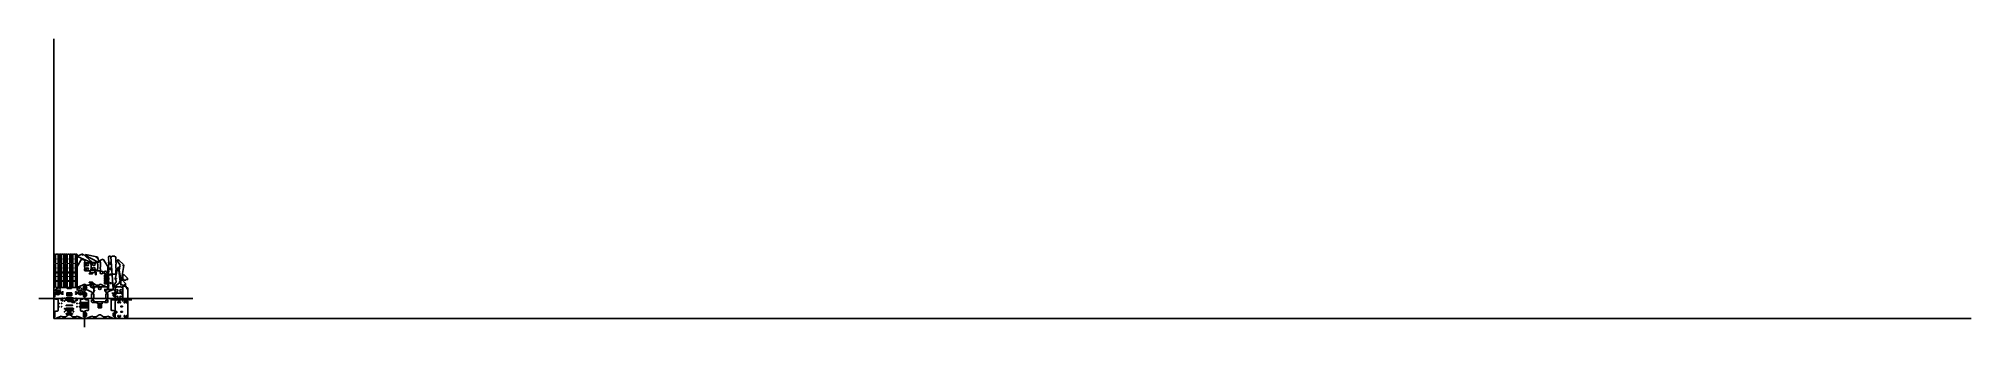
# Model space of a CAD drawing. Header units: millimetres. Extents: x -95 to 11920, y -55 to 1736.
import ezdxf

# ---------------------------------------------------------------- set-up
doc = ezdxf.new("R2010")
doc.units = ezdxf.units.MM
for name, color, linetype in [('Cons', 5, 'Continuous'), ('Lower', 3, 'Continuous'), ('OL', 1, 'Continuous'), ('Third Deck', 4, 'Continuous'), ('UpperDeck', 210, 'Continuous')]:
    doc.layers.add(name, color=color, linetype=linetype)
doc.layers.add('Pinion', color=7, linetype='Continuous', true_color=0xfa1919)
doc.layers.add('Rack', color=7, linetype='Continuous', true_color=0x2eff54)

msp = doc.modelspace()

# ---------------------------------------------------------------- linework, layer by layer
at = {"layer": 'Cons'}
for p, q in [((0, 0), (0, 1736)), ((-95, 123), (863, 123)), ((144, 196), (144, 173)), ((369, 180), (312, 180)), ((391, 156), (360, 156)), ((380, 167), (380, 196)), ((380, 143), (380, 110)), ((429, 136), (429, 106)), ((0, 0), (11920, 0)), ((190, 40), (190, -55)), ((407, 115), (351, 115)), ((429, 115), (483, 115))]:
    msp.add_line(p, q, dxfattribs=at)
at = {"layer": 'Lower'}
for p, q in [((147, 386), (146, 387)), ((175, 400), (148, 389)), ((232, 348), (150, 382)), ((235, 351), (181, 399)), ((196, 396), (195, 391)), ((195, 391), (274, 349)), ((196, 396), (267, 383)), ((271, 380), (280, 352)), ((235, 351), (232, 348)), ((278, 349), (279, 349)), ((429, 125), (429, 200)), ((429, 200), (449, 200)), ((439, 115), (429, 125)), ((449, 200), (449, 190)), ((449, 190), (455, 190)), ((455, 190), (460, 190)), ((460, 190), (460, 115)), ((455, 115), (439, 115)), ((455, 115), (460, 115))]:
    msp.add_line(p, q, dxfattribs=at)
for centre in [(151, 385), (179, 394), (206, 389), (265, 379), (224, 355), (275, 352), (453, 185), (453, 120)]:
    msp.add_circle(centre, 1.5, dxfattribs=at)
for centre, radius, start, end in [((148, 387), 2, 110.8616, 191.303), ((152, 387), 5, 191.3013, 247.2831), ((177, 395), 5, 49.0582, 110.8616), ((266, 378), 5, 18.0134, 79.8168), ((276, 353), 5, 241.5919, 297.5738), ((278, 351), 2, 297.5721, 18.0134)]:
    msp.add_arc(centre, radius, start, end, dxfattribs=at)
at = {"layer": 'OL'}
for p, q in [((2, 396), (0, 396)), ((0, 396), (0, 196)), ((8, 399), (2, 399)), ((2, 396), (2, 399)), ((8, 396), (8, 399)), ((10, 396), (8, 396)), ((10, 371), (10, 396)), ((10, 396), (13, 396)), ((13, 371), (10, 371)), ((10, 343), (10, 368)), ((13, 368), (10, 368)), ((13, 399), (23, 399)), ((13, 396), (13, 399)), ((13, 368), (13, 371)), ((23, 396), (23, 399)), ((23, 396), (28, 396)), ((23, 368), (23, 371)), ((23, 371), (26, 371)), ((23, 368), (26, 368)), ((26, 371), (26, 396)), ((26, 343), (26, 368)), ((28, 399), (34, 399)), ((28, 396), (28, 399)), ((34, 396), (34, 399)), ((34, 396), (36, 396)), ((36, 196), (36, 396)), ((38, 396), (36, 396)), ((44, 399), (38, 399)), ((38, 396), (38, 399)), ((44, 396), (44, 399)), ((46, 396), (44, 396)), ((46, 371), (46, 396)), ((46, 396), (49, 396)), ((49, 371), (46, 371)), ((46, 343), (46, 368)), ((49, 368), (46, 368)), ((49, 399), (59, 399)), ((49, 396), (49, 399)), ((49, 368), (49, 371)), ((59, 396), (59, 399)), ((59, 396), (64, 396)), ((59, 368), (59, 371)), ((59, 371), (62, 371)), ((59, 368), (62, 368)), ((62, 371), (62, 396)), ((62, 343), (62, 368)), ((64, 399), (70, 399)), ((64, 396), (64, 399)), ((70, 396), (70, 399)), ((70, 396), (72, 396)), ((72, 196), (72, 396)), ((74, 396), (72, 396)), ((80, 399), (74, 399)), ((74, 396), (74, 399)), ((80, 396), (80, 399)), ((82, 396), (80, 396)), ((82, 371), (82, 396)), ((82, 396), (85, 396)), ((85, 371), (82, 371)), ((82, 343), (82, 368)), ((85, 368), (82, 368)), ((85, 399), (95, 399)), ((85, 396), (85, 399)), ((85, 368), (85, 371)), ((95, 396), (95, 399)), ((95, 396), (100, 396)), ((95, 368), (95, 371)), ((95, 371), (98, 371)), ((95, 368), (98, 368)), ((98, 371), (98, 396)), ((98, 343), (98, 368)), ((100, 399), (106, 399)), ((100, 396), (100, 399)), ((106, 396), (106, 399)), ((106, 396), (108, 396)), ((108, 196), (108, 396)), ((110, 396), (108, 396)), ((116, 399), (110, 399)), ((110, 396), (110, 399)), ((116, 396), (116, 399)), ((118, 396), (116, 396)), ((118, 371), (118, 396)), ((118, 396), (121, 396)), ((121, 371), (118, 371)), ((118, 343), (118, 368)), ((121, 368), (118, 368)), ((121, 399), (131, 399)), ((121, 396), (121, 399)), ((121, 368), (121, 371)), ((131, 396), (131, 399)), ((131, 396), (136, 396)), ((131, 368), (131, 371)), ((131, 371), (134, 371)), ((131, 368), (134, 368)), ((134, 371), (134, 396)), ((134, 343), (134, 368)), ((136, 399), (142, 399)), ((136, 396), (136, 399)), ((142, 396), (142, 399)), ((142, 396), (144, 396)), ((144, 196), (144, 396)), ((403, 362), (433, 334)), ((13, 343), (10, 343)), ((10, 315), (10, 340)), ((13, 340), (10, 340)), ((13, 315), (10, 315)), ((10, 196), (10, 312)), ((13, 312), (10, 312)), ((13, 262), (10, 262)), ((13, 259), (10, 259)), ((13, 340), (13, 343)), ((13, 312), (13, 315)), ((13, 284), (13, 287)), ((13, 287), (23, 287)), ((13, 284), (23, 284)), ((13, 262), (13, 259)), ((23, 340), (23, 343)), ((23, 343), (26, 343)), ((23, 340), (26, 340)), ((23, 312), (23, 315)), ((23, 315), (26, 315)), ((23, 312), (26, 312)), ((23, 284), (23, 287)), ((23, 259), (23, 262)), ((23, 262), (26, 262)), ((23, 259), (26, 259)), ((26, 315), (26, 340)), ((26, 196), (26, 312)), ((49, 343), (46, 343)), ((46, 315), (46, 340)), ((49, 340), (46, 340)), ((49, 315), (46, 315)), ((46, 196), (46, 312)), ((49, 312), (46, 312)), ((49, 262), (46, 262)), ((49, 259), (46, 259)), ((49, 340), (49, 343)), ((49, 312), (49, 315)), ((49, 284), (49, 287)), ((49, 287), (59, 287)), ((49, 284), (59, 284)), ((49, 262), (49, 259)), ((59, 340), (59, 343)), ((59, 343), (62, 343)), ((59, 340), (62, 340)), ((59, 312), (59, 315)), ((59, 315), (62, 315)), ((59, 312), (62, 312)), ((59, 284), (59, 287)), ((59, 259), (59, 262)), ((59, 262), (62, 262)), ((59, 259), (62, 259)), ((62, 315), (62, 340)), ((62, 196), (62, 312)), ((85, 343), (82, 343)), ((82, 315), (82, 340)), ((85, 340), (82, 340)), ((85, 315), (82, 315)), ((82, 196), (82, 312)), ((85, 312), (82, 312)), ((85, 262), (82, 262)), ((85, 259), (82, 259)), ((85, 340), (85, 343)), ((85, 312), (85, 315)), ((85, 284), (85, 287)), ((85, 287), (95, 287)), ((85, 284), (95, 284)), ((85, 262), (85, 259)), ((95, 340), (95, 343)), ((95, 343), (98, 343)), ((95, 340), (98, 340)), ((95, 312), (95, 315)), ((95, 315), (98, 315)), ((95, 312), (98, 312)), ((95, 284), (95, 287)), ((95, 259), (95, 262)), ((95, 262), (98, 262)), ((95, 259), (98, 259)), ((98, 315), (98, 340)), ((98, 196), (98, 312)), ((121, 343), (118, 343)), ((118, 315), (118, 340)), ((121, 340), (118, 340)), ((121, 315), (118, 315)), ((118, 196), (118, 312)), ((121, 312), (118, 312)), ((121, 262), (118, 262)), ((121, 259), (118, 259)), ((121, 340), (121, 343)), ((121, 312), (121, 315)), ((121, 284), (121, 287)), ((121, 287), (131, 287)), ((121, 284), (131, 284)), ((121, 262), (121, 259)), ((131, 340), (131, 343)), ((131, 343), (134, 343)), ((131, 340), (134, 340)), ((131, 312), (131, 315)), ((131, 315), (134, 315)), ((131, 312), (134, 312)), ((131, 284), (131, 287)), ((131, 259), (131, 262)), ((131, 262), (134, 262)), ((131, 259), (134, 259)), ((134, 315), (134, 340)), ((134, 196), (134, 312)), ((191, 334), (191, 307)), ((191, 334), (194, 334)), ((191, 307), (194, 307)), ((194, 345), (229, 345)), ((194, 345), (194, 334)), ((194, 307), (194, 296)), ((194, 296), (229, 296)), ((229, 345), (229, 334)), ((232, 334), (229, 334)), ((229, 307), (229, 296)), ((232, 307), (229, 307)), ((232, 337), (232, 310)), ((232, 337), (235, 337)), ((232, 334), (232, 307)), ((232, 310), (235, 310)), ((235, 348), (270, 348)), ((235, 348), (235, 337)), ((235, 310), (235, 299)), ((235, 299), (270, 299)), ((270, 348), (270, 337)), ((273, 337), (270, 337)), ((270, 310), (270, 299)), ((273, 310), (270, 310)), ((273, 337), (273, 310)), ((381, 246), (397, 317)), ((387, 233), (382, 242)), ((411, 331), (395, 356)), ((397, 317), (402, 316)), ((402, 316), (411, 228)), ((404, 313), (415, 241)), ((411, 326), (405, 316)), ((415, 241), (420, 242)), ((420, 242), (434, 329)), ((0, 196), (2, 196)), ((0, 170), (25, 193)), ((0, 126), (12, 120)), ((2, 196), (2, 193)), ((8, 193), (2, 193)), ((8, 196), (10, 196)), ((8, 196), (8, 193)), ((10, 196), (13, 196)), ((13, 231), (13, 233)), ((13, 233), (23, 233)), ((13, 231), (23, 231)), ((13, 196), (13, 193)), ((13, 193), (23, 193)), ((23, 231), (23, 233)), ((23, 196), (28, 196)), ((23, 196), (23, 193)), ((25, 193), (35, 185)), ((28, 196), (28, 193)), ((28, 193), (34, 193)), ((34, 196), (36, 196)), ((34, 196), (34, 193)), ((35, 185), (45, 193)), ((36, 196), (38, 196)), ((38, 196), (38, 193)), ((44, 193), (38, 193)), ((44, 196), (46, 196)), ((44, 196), (44, 193)), ((45, 193), (145, 193)), ((46, 196), (49, 196)), ((49, 231), (49, 233)), ((49, 233), (59, 233)), ((49, 231), (59, 231)), ((49, 196), (49, 193)), ((49, 193), (59, 193)), ((59, 231), (59, 233)), ((59, 196), (64, 196)), ((59, 196), (59, 193)), ((64, 196), (64, 193)), ((64, 193), (70, 193)), ((70, 196), (72, 196)), ((70, 196), (70, 193)), ((72, 196), (74, 196)), ((74, 196), (74, 193)), ((80, 193), (74, 193)), ((80, 196), (82, 196)), ((80, 196), (80, 193)), ((80, 142), (80, 158)), ((80, 158), (90, 158)), ((90, 148), (80, 148)), ((82, 196), (85, 196)), ((82, 160), (108, 160)), ((82, 140), (108, 140)), ((85, 231), (85, 233)), ((85, 233), (95, 233)), ((85, 231), (95, 231)), ((85, 196), (85, 193)), ((85, 193), (95, 193)), ((90, 158), (90, 148)), ((90, 158), (100, 158)), ((90, 148), (100, 148)), ((95, 231), (95, 233)), ((95, 196), (100, 196)), ((95, 196), (95, 193)), ((100, 196), (100, 193)), ((100, 193), (106, 193)), ((110, 158), (100, 158)), ((100, 158), (100, 148)), ((100, 148), (110, 148)), ((106, 196), (108, 196)), ((106, 196), (106, 193)), ((108, 196), (110, 196)), ((110, 196), (110, 193)), ((116, 193), (110, 193)), ((110, 142), (110, 158)), ((116, 196), (118, 196)), ((116, 196), (116, 193)), ((118, 196), (121, 196)), ((121, 231), (121, 233)), ((121, 233), (131, 233)), ((121, 231), (131, 231)), ((121, 196), (121, 193)), ((121, 193), (131, 193)), ((131, 231), (131, 233)), ((131, 196), (136, 196)), ((131, 196), (131, 193)), ((136, 196), (136, 193)), ((136, 193), (142, 193)), ((142, 196), (144, 196)), ((142, 196), (142, 193)), ((155, 185), (145, 193)), ((165, 193), (155, 185)), ((190, 170), (165, 193)), ((190, 126), (177, 120)), ((247, 162), (237, 162)), ((237, 162), (237, 153)), ((237, 153), (247, 153)), ((247, 123), (237, 123)), ((237, 123), (237, 113)), ((242, 161), (239, 161)), ((239, 161), (239, 155)), ((239, 155), (242, 155)), ((239, 115), (239, 121)), ((239, 121), (242, 121)), ((242, 161), (242, 155)), ((242, 115), (242, 121)), ((257, 196), (247, 187)), ((322, 196), (332, 196)), ((333, 177), (322, 177)), ((322, 162), (332, 162)), ((332, 153), (322, 153)), ((322, 123), (332, 123)), ((327, 155), (327, 161)), ((330, 161), (327, 161)), ((327, 155), (330, 155)), ((327, 121), (330, 121)), ((327, 121), (327, 115)), ((330, 155), (330, 161)), ((330, 121), (330, 115)), ((332, 196), (333, 177)), ((332, 162), (332, 153)), ((332, 123), (332, 113)), ((387, 227), (370, 203)), ((377, 197), (409, 224)), ((380, 159), (380, 194)), ((380, 194), (391, 194)), ((380, 159), (391, 159)), ((380, 118), (380, 153)), ((380, 153), (391, 153)), ((391, 197), (418, 197)), ((391, 197), (391, 194)), ((391, 156), (391, 159)), ((391, 156), (418, 156)), ((391, 156), (391, 153)), ((391, 156), (418, 156)), ((418, 197), (418, 194)), ((418, 194), (429, 194)), ((418, 159), (429, 159)), ((418, 156), (418, 159)), ((418, 156), (418, 153)), ((418, 153), (429, 153)), ((429, 159), (429, 194)), ((429, 118), (429, 153)), ((0, 40), (12, 45)), ((0, 40), (0, 23)), ((0, 23), (0, 3)), ((0, 3), (3, 0)), ((3, 0), (10, 0)), ((10, 0), (45, 15)), ((12, 120), (20, 120)), ((20, 45), (12, 45)), ((25, 115), (25, 50)), ((45, 15), (55, 10)), ((55, 10), (72, 10)), ((72, 10), (90, 23)), ((90, 23), (100, 23)), ((100, 23), (118, 10)), ((118, 10), (135, 10)), ((135, 10), (145, 15)), ((145, 15), (180, 0)), ((165, 115), (165, 50)), ((165, 100), (213, 100)), ((165, 65), (213, 65)), ((177, 120), (170, 120)), ((170, 45), (177, 45)), ((171, 100), (171, 65)), ((177, 100), (177, 65)), ((190, 40), (177, 45)), ((180, 0), (187, 0)), ((183, 100), (183, 65)), ((187, 0), (190, 3)), ((189, 100), (189, 65)), ((190, 40), (190, 23)), ((190, 23), (190, 3)), ((195, 100), (195, 65)), ((201, 100), (201, 65)), ((207, 100), (207, 65)), ((213, 100), (213, 65)), ((237, 113), (247, 113)), ((242, 115), (239, 115)), ((332, 113), (322, 113)), ((330, 115), (327, 115)), ((380, 118), (391, 118)), ((390, 115), (380, 105)), ((390, 0), (380, 10)), ((391, 115), (391, 118)), ((391, 115), (418, 115)), ((418, 118), (429, 118)), ((418, 115), (418, 118)), ((450, 115), (460, 105)), ((450, 0), (460, 10))]:
    msp.add_line(p, q, dxfattribs=at)
for points in [[(0, 170), (0, 126)], [(145, 193), (45, 193)], [(190, 126), (190, 170)], [(247, 187), (247, 162)], [(247, 153), (247, 123)], [(322, 196), (257, 196)], [(322, 162), (322, 177)], [(322, 123), (322, 153)], [(247, 113), (247, 103), (322, 103), (322, 113)], [(380, 10), (380, 105)], [(390, 115), (450, 115)], [(450, 0), (390, 0)], [(460, 105), (460, 10)]]:
    msp.add_lwpolyline(points, dxfattribs=at)
for points in [[(3, 162), (6, 162), (6, 136), (3, 136)], [(44, 153), (47, 153), (47, 162), (44, 162)], [(44, 123), (47, 123), (47, 113), (44, 113)], [(49, 166), (55, 166), (55, 162), (49, 162)], [(49, 150), (55, 150), (55, 153), (49, 153)], [(49, 126), (55, 126), (55, 123), (49, 123)], [(73, 129), (80, 129), (80, 114), (73, 114)], [(81, 190), (108, 190), (108, 187), (81, 187)], [(82, 129), (89, 129), (89, 114), (82, 114)], [(91, 129), (98, 129), (98, 114), (91, 114)], [(101, 129), (108, 129), (108, 114), (101, 114)], [(110, 129), (117, 129), (117, 114), (110, 114)], [(140, 166), (134, 166), (134, 162), (140, 162)], [(140, 150), (134, 150), (134, 153), (140, 153)], [(140, 126), (134, 126), (134, 123), (140, 123)], [(145, 153), (142, 153), (142, 162), (145, 162)], [(145, 123), (142, 123), (142, 113), (145, 113)], [(187, 162), (184, 162), (184, 136), (187, 136)], [(3, 38), (6, 38), (6, 11), (3, 11)], [(49, 110), (55, 110), (55, 113), (49, 113)], [(73, 64), (80, 64), (80, 49), (73, 49)], [(75, 83), (115, 83), (115, 80), (75, 80)], [(75, 27), (115, 27), (115, 30), (75, 30)], [(82, 64), (89, 64), (89, 49), (82, 49)], [(85, 112), (105, 112), (105, 106), (85, 106)], [(85, 47), (105, 47), (105, 41), (85, 41)], [(91, 64), (98, 64), (98, 49), (91, 49)], [(101, 64), (108, 64), (108, 49), (101, 49)], [(110, 100), (130, 100), (130, 103), (110, 103)], [(110, 64), (117, 64), (117, 49), (110, 49)], [(140, 110), (134, 110), (134, 113), (140, 113)], [(184, 38), (187, 38), (187, 11), (184, 11)], [(390, 44), (390, 35), (387, 35), (387, 44)], [(400, 103), (400, 97), (397, 97), (397, 103)], [(400, 12), (400, 18), (397, 18), (397, 12)], [(400, 105), (400, 108), (410, 108), (410, 105)], [(400, 10), (400, 7), (410, 7), (410, 10)], [(410, 103), (410, 97), (413, 97), (413, 103)], [(410, 12), (410, 18), (413, 18), (413, 12)], [(425, 76), (425, 73), (415, 73), (415, 76)], [(425, 40), (425, 43), (415, 43), (415, 40)], [(440, 103), (440, 97), (437, 97), (437, 103)], [(440, 12), (440, 18), (437, 18), (437, 12)], [(450, 105), (450, 108), (440, 108), (440, 105)], [(450, 10), (450, 7), (440, 7), (440, 10)], [(450, 103), (450, 97), (453, 97), (453, 103)], [(450, 12), (450, 18), (453, 18), (453, 12)]]:
    msp.add_lwpolyline(points, close=True, dxfattribs=at)
for centre, radius in [((207, 335), 8), ((207, 307), 8), ((248, 337), 8), ((248, 309), 8), ((387, 247), 1.5), ((399, 359), 1.5), ((399, 306), 1.5), ((409, 311), 1.5), ((418, 252), 1.5), ((431, 329), 1.5), ((25, 162), 14.5), ((11, 149), 1.5), ((39, 176), 1.5), ((66, 125), 1.5), ((121, 125), 1.5), ((151, 176), 1.5), ((165, 162), 14.5), ((179, 149), 1.5), ((252, 172), 1.5), ((285, 187), 8), ((317, 172), 1.5), ((374, 200), 1.5), ((390, 172), 8), ((390, 131), 8), ((408, 228), 1.5), ((418, 172), 8), ((418, 131), 8), ((32, 93), 1.5), ((32, 73), 1.5), ((47, 93), 1.5), ((47, 73), 1.5), ((66, 108), 1.5), ((66, 60), 1.5), ((66, 42), 1.5), ((122, 108), 1.5), ((121, 60), 1.5), ((122, 42), 1.5), ((143, 93), 1.5), ((143, 73), 1.5), ((158, 93), 1.5), ((158, 73), 1.5)]:
    msp.add_circle(centre, radius, dxfattribs=at)
for centre, radius, start, end in [((399, 359), 5, 46.6955, 212.1312), ((386, 245), 5, 167.9494, 210.0244), ((409, 314), 5, 146.8728, 188.9478), ((406, 328), 5, 326.8728, 32.1312), ((430, 330), 5, 350.7153, 46.6955), ((82, 158), 2, 90, 180), ((82, 142), 2, 180, 270), ((108, 158), 2, 0, 90), ((108, 142), 2, 270, 0), ((374, 200), 5, 144.766, 310.2017), ((383, 230), 5, 324.766, 30.0244), ((406, 227), 5, 310.2017, 6.1819), ((20, 115), 5, 0, 90), ((20, 50), 5, 270, 0), ((170, 115), 5, 90, 180), ((170, 50), 5, 180, 270)]:
    msp.add_arc(centre, radius, start, end, dxfattribs=at)
at = {"layer": 'Pinion'}
for p, q in [((13, 163), (13, 162)), ((13, 162), (13, 162)), ((15, 167), (14, 167)), ((14, 167), (14, 167)), ((14, 165), (14, 165)), ((14, 165), (14, 165)), ((14, 160), (14, 160)), ((14, 160), (14, 160)), ((14, 158), (14, 158)), ((14, 158), (15, 158)), ((15, 166), (16, 166)), ((15, 165), (15, 165)), ((15, 164), (15, 164)), ((15, 163), (15, 163)), ((15, 162), (15, 162)), ((15, 161), (15, 161)), ((15, 160), (15, 160)), ((16, 159), (15, 159)), ((16, 170), (16, 169)), ((16, 169), (16, 169)), ((16, 168), (17, 168)), ((16, 167), (16, 167)), ((16, 158), (16, 158)), ((17, 157), (16, 157)), ((16, 156), (16, 156)), ((16, 156), (16, 155)), ((18, 171), (17, 171)), ((17, 171), (17, 171)), ((17, 169), (17, 169)), ((17, 156), (17, 156)), ((17, 154), (17, 154)), ((17, 154), (18, 154)), ((18, 170), (18, 169)), ((22, 169), (18, 162)), ((18, 162), (22, 157)), ((18, 156), (18, 155)), ((20, 173), (19, 173)), ((19, 173), (19, 172)), ((19, 171), (20, 171)), ((19, 170), (19, 171)), ((19, 154), (19, 155)), ((20, 154), (19, 154)), ((19, 153), (19, 152)), ((19, 152), (20, 152)), ((22, 174), (21, 173)), ((21, 172), (21, 172)), ((21, 171), (21, 172)), ((21, 153), (21, 154)), ((21, 153), (21, 153)), ((21, 152), (22, 151)), ((22, 174), (22, 174)), ((22, 169), (29, 169)), ((22, 157), (29, 157)), ((22, 151), (22, 151)), ((23, 173), (23, 172)), ((23, 172), (23, 172)), ((23, 153), (23, 153)), ((23, 153), (23, 152)), ((24, 174), (24, 174)), ((24, 174), (24, 174)), ((24, 151), (24, 151)), ((24, 151), (24, 151)), ((25, 173), (25, 172)), ((25, 172), (25, 173)), ((25, 152), (25, 153)), ((25, 153), (25, 152)), ((27, 174), (26, 174)), ((26, 174), (26, 174)), ((26, 151), (26, 151)), ((26, 151), (27, 151)), ((27, 172), (27, 173)), ((27, 152), (27, 153)), ((29, 174), (28, 174)), ((28, 172), (28, 172)), ((28, 153), (28, 153)), ((28, 151), (29, 151)), ((29, 173), (29, 174)), ((29, 172), (29, 172)), ((32, 162), (29, 169)), ((29, 157), (32, 162)), ((29, 153), (29, 153)), ((29, 151), (29, 152)), ((30, 172), (30, 171)), ((30, 154), (30, 153)), ((31, 172), (31, 173)), ((31, 173), (31, 173)), ((31, 171), (31, 170)), ((31, 171), (31, 171)), ((31, 155), (31, 154)), ((31, 154), (31, 154)), ((31, 152), (31, 153)), ((31, 152), (31, 152)), ((32, 169), (32, 170)), ((32, 155), (32, 156)), ((33, 171), (33, 171)), ((33, 171), (33, 171)), ((33, 169), (33, 169)), ((33, 156), (33, 156)), ((33, 154), (33, 154)), ((33, 154), (33, 154)), ((35, 169), (34, 170)), ((34, 168), (34, 168)), ((34, 167), (34, 167)), ((34, 166), (35, 166)), ((35, 159), (34, 159)), ((34, 158), (34, 158)), ((34, 157), (34, 157)), ((34, 155), (35, 156)), ((35, 169), (35, 169)), ((35, 165), (35, 165)), ((35, 164), (35, 164)), ((35, 163), (35, 163)), ((35, 162), (35, 162)), ((35, 161), (35, 161)), ((35, 160), (35, 160)), ((35, 156), (35, 156)), ((36, 167), (36, 167)), ((36, 167), (36, 167)), ((37, 165), (36, 165)), ((36, 165), (36, 165)), ((36, 160), (36, 160)), ((36, 160), (37, 160)), ((36, 158), (36, 158)), ((36, 158), (36, 158)), ((37, 162), (37, 162)), ((37, 162), (37, 163)), ((153, 163), (153, 162)), ((153, 162), (153, 162)), ((154, 167), (154, 167)), ((154, 167), (154, 167)), ((154, 165), (154, 165)), ((154, 165), (154, 165)), ((154, 160), (154, 160)), ((154, 160), (154, 160)), ((154, 158), (154, 158)), ((154, 158), (154, 158)), ((156, 169), (155, 169)), ((155, 166), (156, 166)), ((155, 165), (155, 165)), ((155, 164), (155, 164)), ((155, 163), (155, 163)), ((155, 162), (155, 162)), ((155, 161), (155, 161)), ((155, 160), (155, 160)), ((156, 159), (155, 159)), ((155, 156), (156, 156)), ((156, 170), (156, 169)), ((156, 168), (157, 168)), ((156, 167), (156, 167)), ((156, 158), (156, 158)), ((157, 157), (156, 157)), ((156, 156), (156, 155)), ((157, 171), (157, 171)), ((157, 171), (157, 171)), ((157, 169), (157, 169)), ((157, 156), (157, 156)), ((157, 154), (157, 154)), ((157, 154), (157, 154)), ((158, 170), (158, 169)), ((158, 156), (158, 155)), ((159, 173), (159, 173)), ((159, 173), (159, 172)), ((159, 171), (159, 171)), ((159, 170), (159, 171)), ((159, 154), (159, 155)), ((159, 154), (159, 154)), ((159, 153), (159, 152)), ((159, 152), (159, 152)), ((161, 171), (160, 172)), ((160, 153), (161, 154)), ((162, 174), (161, 174)), ((161, 174), (161, 173)), ((161, 172), (161, 172)), ((161, 153), (161, 153)), ((161, 152), (161, 151)), ((161, 151), (162, 151)), ((163, 172), (162, 172)), ((162, 153), (163, 153)), ((163, 173), (163, 172)), ((163, 153), (163, 152)), ((164, 174), (164, 174)), ((164, 174), (164, 174)), ((164, 151), (164, 151)), ((164, 151), (164, 151)), ((165, 173), (165, 172)), ((165, 172), (165, 173)), ((165, 152), (165, 153)), ((165, 153), (165, 152)), ((166, 174), (166, 174)), ((166, 174), (166, 174)), ((166, 151), (166, 151)), ((166, 151), (166, 151)), ((167, 172), (167, 173)), ((167, 172), (167, 172)), ((167, 152), (167, 153)), ((167, 153), (167, 153)), ((169, 174), (168, 174)), ((168, 151), (169, 151)), ((169, 173), (169, 174)), ((170, 172), (169, 171)), ((169, 172), (169, 172)), ((169, 154), (170, 153)), ((169, 153), (169, 153)), ((169, 151), (169, 152)), ((171, 172), (171, 173)), ((171, 173), (171, 173)), ((171, 171), (171, 170)), ((171, 171), (171, 171)), ((171, 155), (171, 154)), ((171, 154), (171, 154)), ((171, 152), (171, 153)), ((171, 152), (171, 152)), ((172, 169), (172, 170)), ((172, 155), (172, 156)), ((173, 171), (173, 171)), ((173, 171), (173, 171)), ((173, 169), (173, 169)), ((173, 168), (174, 168)), ((174, 157), (173, 157)), ((173, 156), (173, 156)), ((173, 154), (173, 154)), ((173, 154), (173, 154)), ((174, 169), (174, 170)), ((175, 169), (174, 169)), ((174, 167), (174, 167)), ((174, 166), (175, 166)), ((175, 159), (174, 159)), ((174, 158), (174, 158)), ((174, 155), (174, 156)), ((174, 156), (175, 156)), ((175, 165), (175, 165)), ((175, 164), (175, 164)), ((175, 163), (175, 163)), ((175, 162), (175, 162)), ((175, 161), (175, 161)), ((175, 160), (175, 160)), ((176, 167), (176, 167)), ((176, 167), (176, 167)), ((176, 165), (176, 165)), ((176, 165), (176, 165)), ((176, 160), (176, 160)), ((176, 160), (176, 160)), ((176, 158), (176, 158)), ((176, 158), (176, 158)), ((177, 162), (177, 162)), ((177, 162), (177, 163)), ((181, 195), (181, 194)), ((181, 194), (181, 194)), ((181, 192), (181, 192)), ((181, 192), (181, 192)), ((181, 190), (181, 190)), ((181, 190), (181, 189)), ((182, 197), (182, 197)), ((182, 197), (182, 196)), ((183, 193), (182, 193)), ((182, 191), (183, 191)), ((182, 188), (182, 187)), ((182, 187), (182, 187)), ((183, 199), (183, 199)), ((183, 199), (183, 199)), ((183, 196), (183, 195)), ((183, 195), (183, 195)), ((183, 193), (183, 193)), ((183, 191), (183, 191)), ((183, 189), (183, 189)), ((183, 189), (183, 188)), ((183, 185), (183, 185)), ((183, 185), (183, 185)), ((184, 197), (184, 197)), ((184, 197), (184, 197)), ((184, 187), (184, 187)), ((184, 187), (184, 187)), ((185, 201), (185, 201)), ((185, 201), (185, 200)), ((185, 199), (186, 199)), ((185, 198), (185, 199)), ((185, 185), (185, 186)), ((186, 185), (185, 185)), ((185, 184), (185, 183)), ((185, 183), (185, 183)), ((187, 200), (186, 200)), ((189, 198), (186, 192)), ((186, 192), (189, 186)), ((186, 184), (187, 184)), ((187, 202), (187, 202)), ((187, 202), (187, 202)), ((187, 201), (187, 200)), ((187, 184), (187, 184)), ((187, 182), (187, 182)), ((187, 182), (187, 182)), ((188, 201), (188, 201)), ((188, 183), (188, 183)), ((189, 203), (189, 203)), ((189, 203), (189, 203)), ((189, 202), (189, 201)), ((189, 198), (196, 198)), ((189, 186), (196, 186)), ((189, 183), (189, 183)), ((189, 181), (189, 181)), ((189, 181), (189, 181)), ((190, 202), (190, 202)), ((190, 182), (190, 182)), ((192, 204), (191, 204)), ((191, 204), (191, 204)), ((191, 202), (191, 202)), ((191, 182), (191, 182)), ((191, 180), (191, 180)), ((191, 180), (192, 180)), ((192, 202), (192, 202)), ((192, 182), (192, 182)), ((193, 202), (193, 202)), ((193, 182), (193, 182)), ((194, 204), (194, 204)), ((194, 204), (194, 204)), ((194, 202), (194, 202)), ((194, 182), (194, 182)), ((194, 180), (194, 180)), ((194, 180), (194, 180)), ((195, 202), (195, 202)), ((195, 182), (195, 182)), ((197, 203), (196, 203)), ((196, 203), (196, 203)), ((196, 201), (196, 202)), ((200, 192), (196, 198)), ((196, 186), (200, 192)), ((196, 183), (196, 183)), ((196, 181), (196, 181)), ((196, 181), (197, 181)), ((197, 201), (197, 201)), ((197, 183), (197, 183)), ((199, 202), (198, 202)), ((198, 200), (198, 201)), ((198, 184), (198, 184)), ((198, 182), (199, 182)), ((199, 202), (199, 202)), ((199, 200), (199, 200)), ((199, 184), (199, 184)), ((199, 182), (199, 182)), ((201, 200), (200, 201)), ((200, 201), (200, 201)), ((201, 199), (200, 198)), ((200, 199), (200, 199)), ((200, 186), (201, 185)), ((200, 185), (200, 185)), ((200, 183), (201, 184)), ((200, 183), (200, 183)), ((201, 197), (201, 197)), ((201, 187), (201, 187)), ((202, 199), (202, 199)), ((202, 199), (202, 199)), ((202, 197), (202, 197)), ((202, 195), (202, 196)), ((203, 195), (202, 195)), ((202, 188), (202, 189)), ((202, 189), (203, 189)), ((202, 187), (202, 187)), ((202, 185), (202, 185)), ((202, 185), (202, 185)), ((203, 196), (203, 197)), ((203, 197), (203, 197)), ((203, 193), (203, 193)), ((203, 193), (203, 193)), ((203, 191), (203, 191)), ((203, 191), (203, 191)), ((203, 187), (203, 188)), ((203, 187), (203, 187)), ((204, 194), (204, 195)), ((204, 194), (204, 194)), ((204, 192), (204, 192)), ((204, 192), (204, 192)), ((204, 189), (204, 190)), ((204, 190), (204, 190)), ((226, 205), (226, 204)), ((226, 204), (226, 204)), ((226, 202), (226, 202)), ((226, 202), (226, 202)), ((226, 200), (226, 199)), ((226, 199), (226, 199)), ((227, 207), (227, 207)), ((227, 207), (227, 206)), ((227, 203), (227, 203)), ((227, 203), (227, 203)), ((227, 201), (227, 201)), ((227, 200), (227, 200)), ((227, 197), (227, 197)), ((227, 197), (227, 197)), ((228, 209), (228, 209)), ((228, 209), (228, 208)), ((229, 207), (228, 207)), ((228, 205), (228, 205)), ((228, 205), (228, 205)), ((228, 199), (228, 199)), ((228, 198), (228, 198)), ((228, 197), (229, 197)), ((228, 195), (228, 195)), ((228, 195), (228, 195)), ((230, 211), (229, 210)), ((230, 208), (229, 208)), ((229, 207), (229, 207)), ((229, 197), (229, 196)), ((229, 195), (230, 195)), ((229, 193), (230, 193)), ((230, 211), (230, 211)), ((230, 209), (230, 209)), ((230, 195), (230, 195)), ((230, 193), (230, 193)), ((232, 212), (231, 212)), ((231, 210), (231, 210)), ((231, 194), (231, 194)), ((231, 192), (232, 192)), ((232, 212), (232, 212)), ((232, 210), (232, 210)), ((232, 194), (232, 193)), ((232, 192), (232, 192)), ((233, 211), (233, 211)), ((233, 193), (233, 193)), ((234, 213), (234, 213)), ((234, 213), (234, 213)), ((234, 211), (234, 211)), ((234, 193), (234, 192)), ((234, 191), (234, 191)), ((234, 191), (234, 191)), ((235, 212), (235, 212)), ((235, 192), (235, 192)), ((236, 213), (236, 213)), ((236, 213), (236, 213)), ((236, 212), (236, 212)), ((236, 192), (236, 192)), ((236, 190), (236, 190)), ((236, 190), (236, 190)), ((237, 212), (237, 212)), ((237, 192), (237, 192)), ((239, 213), (238, 213)), ((238, 212), (238, 212)), ((238, 192), (238, 192)), ((238, 190), (239, 190)), ((239, 213), (239, 213)), ((239, 212), (239, 212)), ((239, 192), (239, 192)), ((239, 190), (239, 190)), ((240, 212), (240, 212)), ((240, 192), (240, 192)), ((241, 213), (241, 213)), ((241, 213), (241, 213)), ((241, 211), (241, 211)), ((241, 192), (241, 193)), ((241, 191), (241, 191)), ((241, 191), (241, 191)), ((242, 211), (242, 211)), ((242, 193), (242, 193)), ((243, 212), (243, 212)), ((243, 212), (243, 212)), ((243, 210), (243, 210)), ((243, 193), (243, 194)), ((243, 192), (243, 192)), ((243, 192), (243, 192)), ((244, 210), (244, 210)), ((244, 194), (244, 194)), ((245, 210), (245, 211)), ((245, 211), (245, 211)), ((245, 209), (245, 209)), ((245, 208), (245, 208)), ((245, 195), (245, 195)), ((245, 195), (245, 195)), ((245, 193), (245, 193)), ((245, 193), (245, 193)), ((246, 207), (246, 207)), ((246, 207), (246, 207)), ((246, 196), (246, 197)), ((246, 197), (246, 197)), ((247, 208), (247, 209)), ((247, 209), (247, 209)), ((247, 205), (247, 205)), ((247, 205), (247, 205)), ((248, 203), (247, 203)), ((247, 203), (248, 203)), ((247, 201), (248, 201)), ((248, 200), (247, 200)), ((247, 199), (247, 199)), ((247, 198), (247, 198)), ((247, 195), (247, 195)), ((247, 195), (247, 195)), ((248, 206), (248, 207)), ((248, 207), (248, 207)), ((248, 197), (248, 197)), ((248, 197), (248, 197)), ((249, 204), (249, 205)), ((249, 204), (249, 204)), ((249, 202), (249, 202)), ((249, 202), (249, 202)), ((249, 199), (249, 200)), ((249, 199), (249, 199))]:
    msp.add_line(p, q, dxfattribs=at)
for centre in [(165, 162), (237, 202)]:
    msp.add_circle(centre, 1.5, dxfattribs=at)
for centre, radius, start, end in [((15, 160), 3.55, 94.7595, 118.5884), ((15, 165), 3.55, 241.4116, 265.2405), ((17, 169), 3.55, 217.4116, 241.2405), ((15, 162), 3.55, 82.7595, 106.5884), ((16, 167), 3.55, 229.4116, 253.2405), ((16, 158), 3.55, 106.7595, 130.5884), ((15, 163), 3.55, 253.4116, 277.2405), ((17, 156), 3.55, 118.7595, 142.5884), ((15, 164), 3.55, 70.7595, 94.5884), ((25, 162), 10, 159.8537, 164.1463), ((25, 162), 10, 171.8537, 176.1463), ((25, 162), 10, 183.8537, 188.1463), ((25, 162), 10, 195.8537, 200.1463), ((15, 161), 3.55, 265.4116, 289.2405), ((15, 166), 3.55, 58.7595, 82.5884), ((19, 171), 3.55, 205.4116, 229.2405), ((25, 162), 10, 147.8537, 152.1463), ((25, 162), 10, 207.8537, 212.1463), ((19, 154), 3.55, 130.7595, 154.5884), ((15, 159), 3.55, 277.4116, 301.2405), ((21, 172), 3.55, 193.4116, 217.2405), ((25, 162), 10, 135.8537, 140.1463), ((25, 162), 10, 219.8537, 224.1463), ((21, 153), 3.55, 142.7595, 166.5884), ((16, 168), 3.55, 46.7595, 70.5884), ((16, 157), 3.55, 289.4116, 313.2405), ((23, 173), 3.55, 181.4116, 205.2405), ((25, 162), 10, 123.8537, 128.1463), ((25, 162), 10, 231.8537, 236.1463), ((23, 152), 3.55, 154.7595, 178.5884), ((18, 170), 3.55, 34.7595, 58.5884), ((18, 155), 3.55, 301.4116, 325.2405), ((25, 173), 3.55, 169.4116, 193.2405), ((25, 162), 10, 111.8537, 116.1463), ((25, 162), 10, 243.8537, 248.1463), ((25, 152), 3.55, 166.7595, 190.5884), ((19, 171), 3.55, 22.7595, 46.5884), ((19, 154), 3.55, 313.4116, 337.2405), ((27, 173), 3.55, 157.4116, 181.2405), ((25, 162), 10, 99.8537, 104.1463), ((25, 162), 10, 255.8537, 260.1463), ((27, 152), 3.55, 178.7595, 202.5884), ((21, 172), 3.55, 10.7595, 34.5884), ((21, 153), 3.55, 325.4116, 349.2405), ((29, 172), 3.55, 145.4116, 169.2405), ((25, 162), 10, 87.8537, 92.1463), ((25, 162), 10, 267.8537, 272.1463), ((29, 153), 3.55, 190.7595, 214.5884), ((23, 173), 3.55, 358.7595, 22.5884), ((25, 162), 10, 75.8537, 80.1463), ((25, 162), 10, 279.8537, 284.1463), ((23, 152), 3.55, 337.4116, 1.2405), ((31, 171), 3.55, 133.4116, 157.2405), ((31, 154), 3.55, 202.7595, 226.5884), ((25, 173), 3.55, 346.7595, 10.5884), ((25, 162), 10, 63.8537, 68.1463), ((25, 162), 10, 291.8537, 296.1463), ((25, 152), 3.55, 349.4116, 13.2405), ((33, 170), 3.55, 121.4116, 145.2405), ((33, 155), 3.55, 214.7595, 238.5884), ((28, 173), 3.55, 334.7595, 358.5884), ((34, 168), 3.55, 109.4116, 133.2405), ((25, 162), 10, 51.8537, 56.1463), ((25, 162), 10, 303.8537, 308.1463), ((28, 152), 3.55, 1.4116, 25.2405), ((34, 157), 3.55, 226.7595, 250.5884), ((30, 172), 3.55, 322.7595, 346.5884), ((25, 162), 10, 39.8537, 44.1463), ((25, 162), 10, 315.8537, 320.1463), ((30, 153), 3.55, 13.4116, 37.2405), ((35, 166), 3.55, 97.4116, 121.2405), ((35, 159), 3.55, 238.7595, 262.5884), ((31, 171), 3.55, 310.7595, 334.5884), ((25, 162), 10, 27.8537, 32.1463), ((35, 164), 3.55, 85.4116, 109.2405), ((25, 162), 10, 15.8537, 20.1463), ((25, 162), 10, 339.8537, 344.1463), ((25, 162), 10, 327.8537, 332.1463), ((35, 161), 3.55, 250.7595, 274.5884), ((31, 154), 3.55, 25.4116, 49.2405), ((33, 169), 3.55, 298.7595, 322.5884), ((34, 167), 3.55, 286.7595, 310.5884), ((35, 162), 3.55, 73.4116, 97.2405), ((25, 162), 10, 3.8537, 8.1463), ((35, 160), 3.55, 61.4116, 85.2405), ((25, 162), 10, 351.8537, 356.1463), ((35, 165), 3.55, 274.7595, 298.5884), ((34, 158), 3.55, 49.4116, 73.2405), ((35, 163), 3.55, 262.7595, 286.5884), ((33, 156), 3.55, 37.4116, 61.2405), ((155, 160), 3.55, 94.7595, 118.5884), ((155, 165), 3.55, 241.4116, 265.2405), ((155, 164), 3.55, 70.7595, 94.5884), ((157, 169), 3.55, 217.4116, 241.2405), ((155, 162), 3.55, 82.7595, 106.5884), ((156, 167), 3.55, 229.4116, 253.2405), ((156, 158), 3.55, 106.7595, 130.5884), ((155, 163), 3.55, 253.4116, 277.2405), ((157, 156), 3.55, 118.7595, 142.5884), ((155, 161), 3.55, 265.4116, 289.2405), ((159, 171), 3.55, 205.4116, 229.2405), ((165, 162), 10, 159.8537, 164.1463), ((165, 162), 10, 171.8537, 176.1463), ((165, 162), 10, 183.8537, 188.1463), ((165, 162), 10, 195.8537, 200.1463), ((159, 154), 3.55, 130.7595, 154.5884), ((155, 166), 3.55, 58.7595, 82.5884), ((165, 162), 10, 147.8537, 152.1463), ((165, 162), 10, 207.8537, 212.1463), ((155, 159), 3.55, 277.4116, 301.2405), ((156, 168), 3.55, 46.7595, 70.5884), ((160, 172), 3.55, 193.4116, 217.2405), ((165, 162), 10, 135.8537, 140.1463), ((165, 162), 10, 219.8537, 224.1463), ((160, 153), 3.55, 142.7595, 166.5884), ((156, 157), 3.55, 289.4116, 313.2405), ((158, 170), 3.55, 34.7595, 58.5884), ((162, 173), 3.55, 181.4116, 205.2405), ((165, 162), 10, 123.8537, 128.1463), ((165, 162), 10, 231.8537, 236.1463), ((162, 152), 3.55, 154.7595, 178.5884), ((158, 155), 3.55, 301.4116, 325.2405), ((165, 173), 3.55, 169.4116, 193.2405), ((165, 162), 10, 111.8537, 116.1463), ((165, 162), 10, 243.8537, 248.1463), ((165, 152), 3.55, 166.7595, 190.5884), ((159, 171), 3.55, 22.7595, 46.5884), ((159, 154), 3.55, 313.4116, 337.2405), ((167, 173), 3.55, 157.4116, 181.2405), ((165, 162), 10, 99.8537, 104.1463), ((165, 162), 10, 255.8537, 260.1463), ((167, 152), 3.55, 178.7595, 202.5884), ((161, 172), 3.55, 10.7595, 34.5884), ((161, 153), 3.55, 325.4116, 349.2405), ((169, 172), 3.55, 145.4116, 169.2405), ((165, 162), 10, 87.8537, 92.1463), ((165, 162), 10, 267.8537, 272.1463), ((169, 153), 3.55, 190.7595, 214.5884), ((163, 173), 3.55, 358.7595, 22.5884), ((163, 152), 3.55, 337.4116, 1.2405), ((165, 162), 10, 75.8537, 80.1463), ((165, 162), 10, 279.8537, 284.1463), ((171, 171), 3.55, 133.4116, 157.2405), ((171, 154), 3.55, 202.7595, 226.5884), ((165, 173), 3.55, 346.7595, 10.5884), ((165, 162), 10, 63.8537, 68.1463), ((165, 162), 10, 291.8537, 296.1463), ((165, 152), 3.55, 349.4116, 13.2405), ((172, 170), 3.55, 121.4116, 145.2405), ((172, 155), 3.55, 214.7595, 238.5884), ((167, 173), 3.55, 334.7595, 358.5884), ((174, 168), 3.55, 109.4116, 133.2405), ((165, 162), 10, 51.8537, 56.1463), ((165, 162), 10, 303.8537, 308.1463), ((167, 152), 3.55, 1.4116, 25.2405), ((174, 157), 3.55, 226.7595, 250.5884), ((170, 172), 3.55, 322.7595, 346.5884), ((165, 162), 10, 39.8537, 44.1463), ((165, 162), 10, 315.8537, 320.1463), ((170, 153), 3.55, 13.4116, 37.2405), ((175, 166), 3.55, 97.4116, 121.2405), ((165, 162), 10, 27.8537, 32.1463), ((165, 162), 10, 327.8537, 332.1463), ((175, 159), 3.55, 238.7595, 262.5884), ((171, 171), 3.55, 310.7595, 334.5884), ((175, 164), 3.55, 85.4116, 109.2405), ((165, 162), 10, 15.8537, 20.1463), ((165, 162), 10, 339.8537, 344.1463), ((175, 161), 3.55, 250.7595, 274.5884), ((171, 154), 3.55, 25.4116, 49.2405), ((173, 169), 3.55, 298.7595, 322.5884), ((174, 167), 3.55, 286.7595, 310.5884), ((175, 162), 3.55, 73.4116, 97.2405), ((165, 162), 10, 3.8537, 8.1463), ((175, 160), 3.55, 61.4116, 85.2405), ((165, 162), 10, 351.8537, 356.1463), ((175, 165), 3.55, 274.7595, 298.5884), ((174, 158), 3.55, 49.4116, 73.2405), ((175, 163), 3.55, 262.7595, 286.5884), ((173, 156), 3.55, 37.4116, 61.2405), ((182, 191), 3.55, 82.7595, 106.5884), ((184, 197), 3.55, 229.4116, 253.2405), ((183, 189), 3.55, 94.7595, 118.5884), ((183, 195), 3.55, 241.4116, 265.2405), ((184, 187), 3.55, 106.7595, 130.5884), ((182, 193), 3.55, 253.4116, 277.2405), ((182, 193), 3.55, 70.7595, 94.5884), ((185, 199), 3.55, 217.4116, 241.2405), ((185, 185), 3.55, 118.7595, 142.5884), ((182, 191), 3.55, 265.4116, 289.2405), ((183, 196), 3.55, 58.7595, 82.5884), ((186, 200), 3.55, 205.4116, 229.2405), ((193, 192), 10, 159.8537, 164.1463), ((193, 192), 10, 171.8537, 176.1463), ((193, 192), 10, 183.8537, 188.1463), ((193, 192), 10, 195.8537, 200.1463), ((186, 184), 3.55, 130.7595, 154.5884), ((183, 188), 3.55, 277.4116, 301.2405), ((193, 192), 10, 147.8537, 152.1463), ((193, 192), 10, 207.8537, 212.1463), ((184, 198), 3.55, 46.7595, 70.5884), ((188, 201), 3.55, 193.4116, 217.2405), ((193, 192), 10, 135.8537, 140.1463), ((193, 192), 10, 219.8537, 224.1463), ((188, 183), 3.55, 142.7595, 166.5884), ((184, 187), 3.55, 289.4116, 313.2405), ((185, 199), 3.55, 34.7595, 58.5884), ((190, 202), 3.55, 181.4116, 205.2405), ((193, 192), 10, 123.8537, 128.1463), ((193, 192), 10, 231.8537, 236.1463), ((190, 182), 3.55, 154.7595, 178.5884), ((185, 185), 3.55, 301.4116, 325.2405), ((193, 192), 10, 111.8537, 116.1463), ((193, 192), 10, 243.8537, 248.1463), ((187, 201), 3.55, 22.7595, 46.5884), ((192, 202), 3.55, 169.4116, 193.2405), ((192, 182), 3.55, 166.7595, 190.5884), ((187, 183), 3.55, 313.4116, 337.2405), ((193, 192), 10, 99.8537, 104.1463), ((193, 192), 10, 255.8537, 260.1463), ((194, 202), 3.55, 157.4116, 181.2405), ((194, 182), 3.55, 178.7595, 202.5884), ((189, 202), 3.55, 10.7595, 34.5884), ((193, 192), 10, 87.8537, 92.1463), ((189, 182), 3.55, 325.4116, 349.2405), ((193, 192), 10, 267.8537, 272.1463), ((197, 202), 3.55, 145.4116, 169.2405), ((197, 182), 3.55, 190.7595, 214.5884), ((191, 202), 3.55, 358.7595, 22.5884), ((193, 192), 10, 75.8537, 80.1463), ((191, 182), 3.55, 337.4116, 1.2405), ((193, 192), 10, 279.8537, 284.1463), ((198, 201), 3.55, 133.4116, 157.2405), ((198, 183), 3.55, 202.7595, 226.5884), ((193, 202), 3.55, 346.7595, 10.5884), ((193, 192), 10, 63.8537, 68.1463), ((193, 182), 3.55, 349.4116, 13.2405), ((193, 192), 10, 291.8537, 296.1463), ((200, 199), 3.55, 121.4116, 145.2405), ((200, 185), 3.55, 214.7595, 238.5884), ((195, 202), 3.55, 334.7595, 358.5884), ((193, 192), 10, 51.8537, 56.1463), ((195, 182), 3.55, 1.4116, 25.2405), ((193, 192), 10, 303.8537, 308.1463), ((201, 198), 3.55, 109.4116, 133.2405), ((201, 187), 3.55, 226.7595, 250.5884), ((197, 201), 3.55, 322.7595, 346.5884), ((193, 192), 10, 39.8537, 44.1463), ((193, 192), 10, 315.8537, 320.1463), ((197, 183), 3.55, 13.4116, 37.2405), ((199, 200), 3.55, 310.7595, 334.5884), ((202, 196), 3.55, 97.4116, 121.2405), ((193, 192), 10, 27.8537, 32.1463), ((199, 184), 3.55, 25.4116, 49.2405), ((193, 192), 10, 327.8537, 332.1463), ((202, 188), 3.55, 238.7595, 262.5884), ((201, 199), 3.55, 298.7595, 322.5884), ((203, 193), 3.55, 85.4116, 109.2405), ((193, 192), 10, 15.8537, 20.1463), ((193, 192), 10, 339.8537, 344.1463), ((201, 185), 3.55, 37.4116, 61.2405), ((203, 191), 3.55, 250.7595, 274.5884), ((203, 191), 3.55, 73.4116, 97.2405), ((202, 197), 3.55, 286.7595, 310.5884), ((203, 189), 3.55, 61.4116, 85.2405), ((193, 192), 10, 3.8537, 8.1463), ((203, 195), 3.55, 274.7595, 298.5884), ((202, 187), 3.55, 49.4116, 73.2405), ((193, 192), 10, 351.8537, 356.1463), ((203, 193), 3.55, 262.7595, 286.5884), ((227, 201), 3.55, 82.7595, 106.5884), ((228, 207), 3.55, 229.4116, 253.2405), ((227, 199), 3.55, 94.7595, 118.5884), ((227, 205), 3.55, 241.4116, 265.2405), ((228, 197), 3.55, 106.7595, 130.5884), ((227, 203), 3.55, 253.4116, 277.2405), ((227, 203), 3.55, 70.7595, 94.5884), ((229, 209), 3.55, 217.4116, 241.2405), ((237, 202), 10, 171.8537, 176.1463), ((237, 202), 10, 183.8537, 188.1463), ((229, 195), 3.55, 118.7595, 142.5884), ((227, 200), 3.55, 265.4116, 289.2405), ((228, 205), 3.55, 58.7595, 82.5884), ((231, 210), 3.55, 205.4116, 229.2405), ((237, 202), 10, 159.8537, 164.1463), ((237, 202), 10, 195.8537, 200.1463), ((231, 194), 3.55, 130.7595, 154.5884), ((228, 198), 3.55, 277.4116, 301.2405), ((233, 211), 3.55, 193.4116, 217.2405), ((237, 202), 10, 147.8537, 152.1463), ((237, 202), 10, 207.8537, 212.1463), ((233, 193), 3.55, 142.7595, 166.5884), ((229, 207), 3.55, 46.7595, 70.5884), ((237, 202), 10, 135.8537, 140.1463), ((237, 202), 10, 219.8537, 224.1463), ((229, 196), 3.55, 289.4116, 313.2405), ((235, 212), 3.55, 181.4116, 205.2405), ((237, 202), 10, 123.8537, 128.1463), ((237, 202), 10, 231.8537, 236.1463), ((235, 192), 3.55, 154.7595, 178.5884), ((230, 209), 3.55, 34.7595, 58.5884), ((230, 195), 3.55, 301.4116, 325.2405), ((237, 212), 3.55, 169.4116, 193.2405), ((237, 202), 10, 111.8537, 116.1463), ((237, 202), 10, 243.8537, 248.1463), ((237, 192), 3.55, 166.7595, 190.5884), ((232, 210), 3.55, 22.7595, 46.5884), ((232, 193), 3.55, 313.4116, 337.2405), ((237, 202), 10, 99.8537, 104.1463), ((237, 202), 10, 255.8537, 260.1463), ((233, 211), 3.55, 10.7595, 34.5884), ((239, 212), 3.55, 157.4116, 181.2405), ((239, 192), 3.55, 178.7595, 202.5884), ((233, 192), 3.55, 325.4116, 349.2405), ((237, 202), 10, 87.8537, 92.1463), ((237, 202), 10, 267.8537, 272.1463), ((241, 211), 3.55, 145.4116, 169.2405), ((241, 192), 3.55, 190.7595, 214.5884), ((236, 212), 3.55, 358.7595, 22.5884), ((237, 202), 10, 75.8537, 80.1463), ((236, 192), 3.55, 337.4116, 1.2405), ((237, 202), 10, 279.8537, 284.1463), ((243, 210), 3.55, 133.4116, 157.2405), ((243, 193), 3.55, 202.7595, 226.5884), ((238, 212), 3.55, 346.7595, 10.5884), ((237, 202), 10, 63.8537, 68.1463), ((237, 202), 10, 291.8537, 296.1463), ((238, 192), 3.55, 349.4116, 13.2405), ((245, 209), 3.55, 121.4116, 145.2405), ((245, 195), 3.55, 214.7595, 238.5884), ((240, 212), 3.55, 334.7595, 358.5884), ((237, 202), 10, 51.8537, 56.1463), ((237, 202), 10, 303.8537, 308.1463), ((240, 192), 3.55, 1.4116, 25.2405), ((246, 207), 3.55, 109.4116, 133.2405), ((246, 196), 3.55, 226.7595, 250.5884), ((242, 211), 3.55, 322.7595, 346.5884), ((247, 205), 3.55, 97.4116, 121.2405), ((237, 202), 10, 39.8537, 44.1463), ((242, 193), 3.55, 13.4116, 37.2405), ((237, 202), 10, 315.8537, 320.1463), ((247, 198), 3.55, 238.7595, 262.5884), ((244, 210), 3.55, 310.7595, 334.5884), ((248, 203), 3.55, 85.4116, 109.2405), ((237, 202), 10, 27.8537, 32.1463), ((237, 202), 10, 327.8537, 332.1463), ((248, 200), 3.55, 250.7595, 274.5884), ((244, 194), 3.55, 25.4116, 49.2405), ((245, 209), 3.55, 298.7595, 322.5884), ((248, 201), 3.55, 73.4116, 97.2405), ((237, 202), 10, 15.8537, 20.1463), ((237, 202), 10, 3.8537, 8.1463), ((237, 202), 10, 351.8537, 356.1463), ((237, 202), 10, 339.8537, 344.1463), ((248, 203), 3.55, 262.7595, 286.5884), ((245, 195), 3.55, 37.4116, 61.2405), ((246, 207), 3.55, 286.7595, 310.5884), ((247, 199), 3.55, 61.4116, 85.2405), ((247, 205), 3.55, 274.7595, 298.5884), ((246, 197), 3.55, 49.4116, 73.2405)]:
    msp.add_arc(centre, radius, start, end, dxfattribs=at)
at = {"layer": 'Rack'}
for p, q in [((338, 376), (338, 383)), ((338, 383), (341, 383)), ((338, 376), (340, 375)), ((340, 375), (338, 374)), ((338, 374), (338, 374)), ((338, 374), (340, 373)), ((340, 372), (338, 372)), ((338, 372), (338, 371)), ((338, 371), (340, 371)), ((340, 370), (338, 369)), ((338, 369), (338, 369)), ((338, 369), (340, 368)), ((340, 368), (338, 367)), ((338, 367), (338, 367)), ((338, 367), (340, 366)), ((340, 366), (338, 365)), ((338, 365), (338, 364)), ((338, 364), (340, 364)), ((340, 363), (338, 363)), ((338, 363), (338, 362)), ((338, 362), (340, 361)), ((340, 361), (338, 360)), ((340, 375), (340, 375)), ((340, 373), (340, 372)), ((340, 371), (340, 370)), ((340, 368), (340, 368)), ((340, 366), (340, 366)), ((340, 364), (340, 363)), ((340, 361), (340, 361)), ((341, 386), (351, 386)), ((341, 383), (341, 386)), ((351, 383), (351, 386)), ((351, 383), (354, 383)), ((354, 383), (368, 183)), ((354, 383), (359, 383)), ((359, 386), (379, 386)), ((359, 383), (359, 386)), ((379, 383), (379, 386)), ((379, 383), (384, 383)), ((384, 347), (384, 383)), ((338, 360), (338, 360)), ((338, 360), (340, 359)), ((340, 359), (338, 358)), ((338, 358), (338, 358)), ((338, 358), (340, 357)), ((340, 356), (338, 356)), ((338, 356), (338, 355)), ((338, 355), (340, 355)), ((340, 354), (338, 353)), ((338, 353), (338, 353)), ((338, 353), (340, 352)), ((340, 352), (338, 351)), ((338, 351), (338, 351)), ((338, 351), (340, 350)), ((340, 350), (338, 349)), ((338, 349), (338, 348)), ((338, 348), (340, 348)), ((340, 347), (338, 347)), ((338, 347), (338, 346)), ((338, 346), (340, 345)), ((340, 345), (338, 344)), ((338, 344), (338, 344)), ((338, 344), (340, 343)), ((340, 343), (338, 342)), ((338, 342), (338, 342)), ((338, 342), (340, 341)), ((340, 340), (338, 340)), ((338, 340), (338, 339)), ((338, 339), (340, 339)), ((340, 338), (338, 337)), ((338, 337), (338, 337)), ((338, 337), (340, 336)), ((340, 336), (338, 335)), ((338, 335), (338, 335)), ((338, 335), (340, 334)), ((340, 334), (338, 333)), ((338, 333), (338, 332)), ((338, 332), (340, 332)), ((340, 331), (338, 331)), ((338, 331), (338, 330)), ((338, 330), (340, 329)), ((340, 329), (338, 328)), ((338, 328), (338, 328)), ((338, 328), (340, 327)), ((340, 327), (338, 326)), ((338, 326), (338, 326)), ((338, 326), (340, 325)), ((340, 324), (338, 324)), ((338, 324), (338, 323)), ((338, 323), (340, 323)), ((340, 322), (338, 322)), ((338, 322), (338, 321)), ((338, 321), (340, 320)), ((340, 320), (338, 319)), ((338, 319), (338, 319)), ((338, 319), (340, 318)), ((340, 318), (338, 317)), ((338, 317), (338, 316)), ((338, 316), (340, 316)), ((340, 315), (338, 315)), ((338, 315), (338, 314)), ((338, 314), (340, 314)), ((340, 313), (338, 312)), ((338, 312), (338, 312)), ((338, 312), (340, 311)), ((340, 311), (338, 310)), ((338, 310), (338, 310)), ((338, 310), (340, 309)), ((340, 308), (338, 308)), ((338, 308), (338, 307)), ((338, 307), (340, 307)), ((340, 306), (338, 306)), ((338, 306), (338, 305)), ((338, 305), (340, 304)), ((340, 304), (338, 303)), ((338, 303), (338, 303)), ((338, 303), (340, 302)), ((340, 302), (338, 301)), ((338, 301), (338, 300)), ((338, 300), (340, 300)), ((340, 299), (338, 299)), ((338, 299), (338, 298)), ((338, 298), (340, 298)), ((340, 297), (338, 296)), ((338, 296), (338, 296)), ((338, 296), (340, 295)), ((340, 295), (338, 294)), ((338, 294), (338, 294)), ((338, 294), (340, 293)), ((340, 292), (338, 292)), ((338, 292), (338, 291)), ((338, 291), (340, 291)), ((340, 290), (338, 290)), ((338, 290), (338, 289)), ((338, 289), (340, 288)), ((340, 288), (338, 287)), ((338, 287), (338, 287)), ((338, 287), (340, 286)), ((340, 286), (338, 285)), ((338, 285), (338, 284)), ((338, 284), (340, 284)), ((340, 283), (338, 283)), ((338, 283), (338, 282)), ((338, 282), (340, 282)), ((340, 281), (338, 280)), ((338, 280), (338, 280)), ((338, 280), (340, 279)), ((340, 279), (338, 278)), ((338, 278), (338, 278)), ((338, 278), (340, 277)), ((340, 276), (338, 276)), ((338, 276), (338, 275)), ((338, 275), (340, 275)), ((340, 274), (338, 274)), ((338, 274), (338, 273)), ((338, 273), (340, 272)), ((340, 272), (338, 271)), ((338, 271), (338, 271)), ((338, 271), (340, 270)), ((340, 270), (338, 269)), ((338, 269), (338, 268)), ((338, 268), (340, 268)), ((340, 267), (338, 267)), ((338, 267), (338, 266)), ((338, 266), (340, 266)), ((340, 265), (338, 264)), ((338, 264), (338, 264)), ((338, 264), (340, 263)), ((340, 263), (338, 262)), ((338, 262), (338, 262)), ((338, 262), (340, 261)), ((340, 260), (338, 260)), ((338, 260), (338, 259)), ((338, 259), (340, 259)), ((340, 258), (338, 258)), ((338, 258), (338, 257)), ((338, 257), (340, 256)), ((340, 256), (338, 255)), ((338, 255), (338, 255)), ((338, 255), (340, 254)), ((340, 254), (338, 253)), ((338, 253), (338, 252)), ((338, 252), (340, 252)), ((340, 251), (338, 251)), ((338, 251), (338, 250)), ((338, 250), (340, 250)), ((340, 249), (338, 248)), ((338, 248), (338, 248)), ((338, 248), (340, 247)), ((340, 247), (338, 246)), ((338, 246), (338, 246)), ((338, 246), (340, 245)), ((340, 244), (338, 244)), ((338, 244), (338, 243)), ((338, 243), (340, 243)), ((340, 242), (338, 242)), ((338, 242), (338, 241)), ((338, 241), (340, 240)), ((340, 359), (340, 359)), ((340, 357), (340, 356)), ((340, 355), (340, 354)), ((340, 352), (340, 352)), ((340, 350), (340, 350)), ((340, 348), (340, 347)), ((340, 345), (340, 345)), ((340, 343), (340, 343)), ((340, 341), (340, 340)), ((340, 339), (340, 338)), ((340, 336), (340, 336)), ((340, 334), (340, 334)), ((340, 332), (340, 331)), ((340, 329), (340, 329)), ((340, 327), (340, 327)), ((340, 325), (340, 324)), ((340, 323), (340, 322)), ((340, 320), (340, 320)), ((340, 318), (340, 318)), ((340, 316), (340, 315)), ((340, 314), (340, 313)), ((340, 311), (340, 311)), ((340, 309), (340, 308)), ((340, 307), (340, 306)), ((340, 304), (340, 304)), ((340, 302), (340, 302)), ((340, 300), (340, 299)), ((340, 298), (340, 297)), ((340, 295), (340, 295)), ((340, 293), (340, 292)), ((340, 291), (340, 290)), ((340, 288), (340, 288)), ((340, 286), (340, 286)), ((340, 284), (340, 283)), ((340, 282), (340, 281)), ((340, 279), (340, 279)), ((340, 277), (340, 276)), ((340, 275), (340, 274)), ((340, 272), (340, 272)), ((340, 270), (340, 270)), ((340, 268), (340, 267)), ((340, 266), (340, 265)), ((340, 263), (340, 263)), ((340, 261), (340, 260)), ((340, 259), (340, 258)), ((340, 256), (340, 256)), ((340, 254), (340, 254)), ((340, 252), (340, 251)), ((340, 250), (340, 249)), ((340, 247), (340, 247)), ((340, 245), (340, 244)), ((340, 243), (340, 242)), ((340, 240), (340, 240)), ((351, 347), (348, 347)), ((348, 337), (348, 347)), ((351, 337), (348, 337)), ((348, 312), (348, 302)), ((351, 312), (348, 312)), ((351, 302), (348, 302)), ((358, 274), (348, 274)), ((348, 271), (348, 274)), ((358, 271), (348, 271)), ((351, 337), (351, 347)), ((351, 312), (351, 302)), ((358, 271), (358, 274)), ((362, 274), (384, 274)), ((387, 347), (384, 347)), ((384, 337), (387, 337)), ((384, 312), (384, 337)), ((387, 312), (384, 312)), ((387, 302), (384, 302)), ((384, 299), (384, 302)), ((384, 274), (384, 299)), ((387, 337), (387, 347)), ((387, 302), (387, 312)), ((340, 240), (338, 239)), ((338, 239), (338, 239)), ((338, 239), (340, 238)), ((340, 238), (338, 237)), ((338, 237), (338, 236)), ((338, 236), (340, 236)), ((340, 235), (338, 235)), ((338, 235), (338, 234)), ((338, 234), (340, 234)), ((340, 233), (338, 232)), ((338, 232), (338, 232)), ((338, 232), (340, 231)), ((340, 231), (338, 230)), ((338, 230), (338, 230)), ((338, 230), (340, 229)), ((340, 228), (338, 228)), ((338, 228), (338, 227)), ((338, 227), (340, 227)), ((340, 226), (338, 226)), ((338, 226), (338, 225)), ((338, 225), (340, 224)), ((340, 224), (338, 223)), ((338, 223), (338, 223)), ((338, 223), (340, 222)), ((340, 222), (338, 221)), ((338, 221), (338, 220)), ((338, 220), (340, 220)), ((340, 219), (338, 219)), ((338, 219), (338, 218)), ((338, 218), (340, 218)), ((340, 217), (338, 216)), ((338, 216), (338, 216)), ((338, 216), (340, 215)), ((340, 215), (338, 214)), ((338, 214), (338, 214)), ((338, 214), (340, 213)), ((340, 212), (338, 212)), ((338, 212), (338, 211)), ((338, 211), (340, 211)), ((340, 210), (338, 210)), ((338, 210), (338, 209)), ((338, 209), (340, 208)), ((340, 208), (338, 207)), ((338, 207), (338, 207)), ((338, 207), (340, 206)), ((340, 206), (338, 205)), ((338, 205), (338, 204)), ((338, 204), (340, 204)), ((340, 203), (338, 203)), ((338, 203), (338, 202)), ((338, 202), (340, 202)), ((340, 201), (338, 200)), ((338, 200), (338, 200)), ((338, 200), (340, 199)), ((340, 199), (338, 198)), ((338, 198), (338, 198)), ((338, 198), (340, 197)), ((340, 196), (338, 196)), ((338, 196), (338, 195)), ((338, 195), (340, 195)), ((340, 194), (338, 194)), ((338, 194), (338, 193)), ((338, 193), (340, 192)), ((340, 192), (338, 191)), ((338, 191), (338, 191)), ((338, 191), (340, 190)), ((340, 190), (338, 189)), ((338, 189), (338, 183)), ((343, 183), (338, 183)), ((340, 238), (340, 238)), ((340, 236), (340, 235)), ((340, 234), (340, 233)), ((340, 231), (340, 231)), ((340, 229), (340, 228)), ((340, 227), (340, 226)), ((340, 224), (340, 224)), ((340, 222), (340, 222)), ((340, 220), (340, 219)), ((340, 218), (340, 217)), ((340, 215), (340, 215)), ((340, 213), (340, 212)), ((340, 211), (340, 210)), ((340, 208), (340, 208)), ((340, 206), (340, 206)), ((340, 204), (340, 203)), ((340, 202), (340, 201)), ((340, 199), (340, 199)), ((340, 197), (340, 196)), ((340, 195), (340, 194)), ((340, 192), (340, 192)), ((340, 190), (340, 190)), ((343, 183), (343, 180)), ((343, 180), (363, 180)), ((348, 221), (348, 218)), ((358, 221), (348, 221)), ((358, 218), (348, 218)), ((358, 221), (358, 218)), ((363, 183), (368, 183)), ((363, 183), (363, 180))]:
    msp.add_line(p, q, dxfattribs=at)
at = {"layer": 'Third Deck'}
for p, q in [((172, 369), (144, 323)), ((189, 362), (172, 369)), ((189, 359), (189, 362)), ((290, 362), (306, 369)), ((290, 359), (290, 362)), ((306, 369), (334, 323)), ((144, 323), (144, 200)), ((192, 359), (189, 359)), ((189, 319), (189, 349)), ((189, 349), (192, 349)), ((192, 319), (189, 319)), ((189, 299), (189, 309)), ((189, 309), (192, 309)), ((192, 296), (189, 299)), ((192, 349), (192, 359)), ((192, 309), (192, 319)), ((192, 296), (224, 296)), ((224, 296), (224, 286)), ((224, 286), (254, 286)), ((254, 296), (259, 296)), ((254, 296), (254, 286)), ((259, 296), (259, 299)), ((259, 299), (269, 299)), ((269, 299), (269, 296)), ((269, 296), (287, 296)), ((287, 349), (287, 359)), ((287, 359), (290, 359)), ((290, 349), (287, 349)), ((287, 309), (287, 319)), ((287, 319), (290, 319)), ((290, 309), (287, 309)), ((287, 296), (290, 299)), ((290, 319), (290, 349)), ((290, 299), (290, 309)), ((334, 323), (334, 200)), ((144, 200), (147, 196)), ((147, 196), (154, 196)), ((154, 196), (189, 212)), ((189, 212), (199, 207)), ((199, 207), (216, 207)), ((216, 207), (234, 219)), ((234, 219), (244, 219)), ((262, 207), (244, 219)), ((279, 207), (262, 207)), ((289, 212), (279, 207)), ((324, 196), (289, 212)), ((331, 196), (324, 196)), ((334, 200), (331, 196))]:
    msp.add_line(p, q, dxfattribs=at)
for points in [[(219, 279), (239, 279), (239, 276), (219, 276)], [(259, 291), (262, 291), (262, 271), (259, 271)], [(313, 270), (328, 270), (328, 260), (313, 260)], [(313, 255), (328, 255), (328, 245), (313, 245)], [(313, 240), (328, 240), (328, 230), (313, 230)], [(219, 226), (239, 226), (239, 223), (219, 223)], [(313, 225), (328, 225), (328, 215), (313, 215)]]:
    msp.add_lwpolyline(points, close=True, dxfattribs=at)
for centre in [(296, 285), (320, 285), (320, 285)]:
    msp.add_circle(centre, 9, dxfattribs=at)
at = {"layer": 'UpperDeck'}
for p, q in [((457, 251), (437, 271)), ((437, 241), (437, 238)), ((447, 241), (447, 238)), ((201, 180), (190, 170)), ((190, 170), (190, 126)), ((190, 126), (190, 121)), ((190, 121), (201, 115)), ((234, 166), (201, 180)), ((234, 166), (234, 162)), ((234, 153), (234, 123)), ((335, 166), (369, 180)), ((335, 166), (335, 162)), ((335, 153), (335, 123)), ((369, 180), (380, 170)), ((380, 121), (369, 115)), ((380, 170), (380, 126)), ((380, 126), (380, 121)), ((445, 218), (425, 238)), ((425, 208), (425, 205)), ((425, 205), (435, 205)), ((435, 208), (435, 205)), ((437, 238), (447, 238)), ((202, 50), (190, 46)), ((190, 46), (190, 40)), ((190, 40), (190, 3)), ((190, 3), (193, 0)), ((193, 0), (200, 0)), ((200, 0), (235, 15)), ((201, 115), (210, 115)), ((210, 50), (202, 50)), ((215, 110), (215, 55)), ((234, 113), (234, 103)), ((234, 103), (237, 100)), ((235, 15), (245, 10)), ((237, 100), (270, 100)), ((245, 10), (262, 10)), ((262, 10), (280, 23)), ((270, 100), (270, 90)), ((270, 90), (300, 90)), ((275, 65), (275, 90)), ((275, 70), (295, 70)), ((295, 65), (275, 65)), ((280, 23), (285, 23)), ((285, 80), (295, 80)), ((285, 80), (285, 70)), ((290, 23), (285, 23)), ((308, 10), (290, 23)), ((295, 90), (295, 65)), ((300, 100), (305, 100)), ((300, 90), (300, 100)), ((305, 100), (305, 103)), ((305, 103), (315, 103)), ((325, 10), (308, 10)), ((315, 103), (315, 100)), ((315, 100), (332, 100)), ((335, 15), (325, 10)), ((335, 103), (332, 100)), ((335, 113), (335, 103)), ((370, 0), (335, 15)), ((355, 110), (355, 55)), ((369, 115), (360, 115)), ((360, 50), (368, 50)), ((368, 50), (380, 46)), ((377, 0), (370, 0)), ((380, 3), (377, 0)), ((380, 46), (380, 40)), ((380, 40), (380, 3))]:
    msp.add_line(p, q, dxfattribs=at)
for points in [[(437, 241), (427, 241), (427, 271), (437, 271)], [(457, 251), (457, 241), (447, 241)], [(234, 162), (237, 162), (237, 153), (234, 153)], [(234, 123), (237, 123), (237, 113), (234, 113)], [(335, 153), (332, 153), (332, 162), (335, 162)], [(335, 113), (332, 113), (332, 123), (335, 123)], [(425, 208), (415, 208), (415, 238), (425, 238)], [(445, 218), (445, 208), (435, 208)], [(285, 90), (285, 80), (275, 80)]]:
    msp.add_lwpolyline(points, dxfattribs=at)
for points in [[(193, 162), (196, 162), (196, 136), (193, 136)], [(202, 158), (199, 158), (199, 140), (202, 140)], [(368, 158), (371, 158), (371, 140), (368, 140)], [(374, 162), (377, 162), (377, 136), (374, 136)], [(193, 38), (196, 38), (196, 11), (193, 11)], [(199, 33), (202, 33), (202, 15), (199, 15)], [(277, 88), (280, 88), (280, 81), (277, 81)], [(277, 72), (280, 72), (280, 78), (277, 78)], [(293, 88), (290, 88), (290, 81), (293, 81)], [(293, 72), (290, 72), (290, 78), (293, 78)], [(371, 33), (368, 33), (368, 15), (371, 15)], [(374, 38), (377, 38), (377, 11), (374, 11)]]:
    msp.add_lwpolyline(points, close=True, dxfattribs=at)
for centre, start, end in [((210, 110), 0, 90), ((210, 55), 270, 0), ((360, 110), 90, 180), ((360, 55), 180, 270)]:
    msp.add_arc(centre, 5, start, end, dxfattribs=at)

doc.saveas('drawing.dxf')
